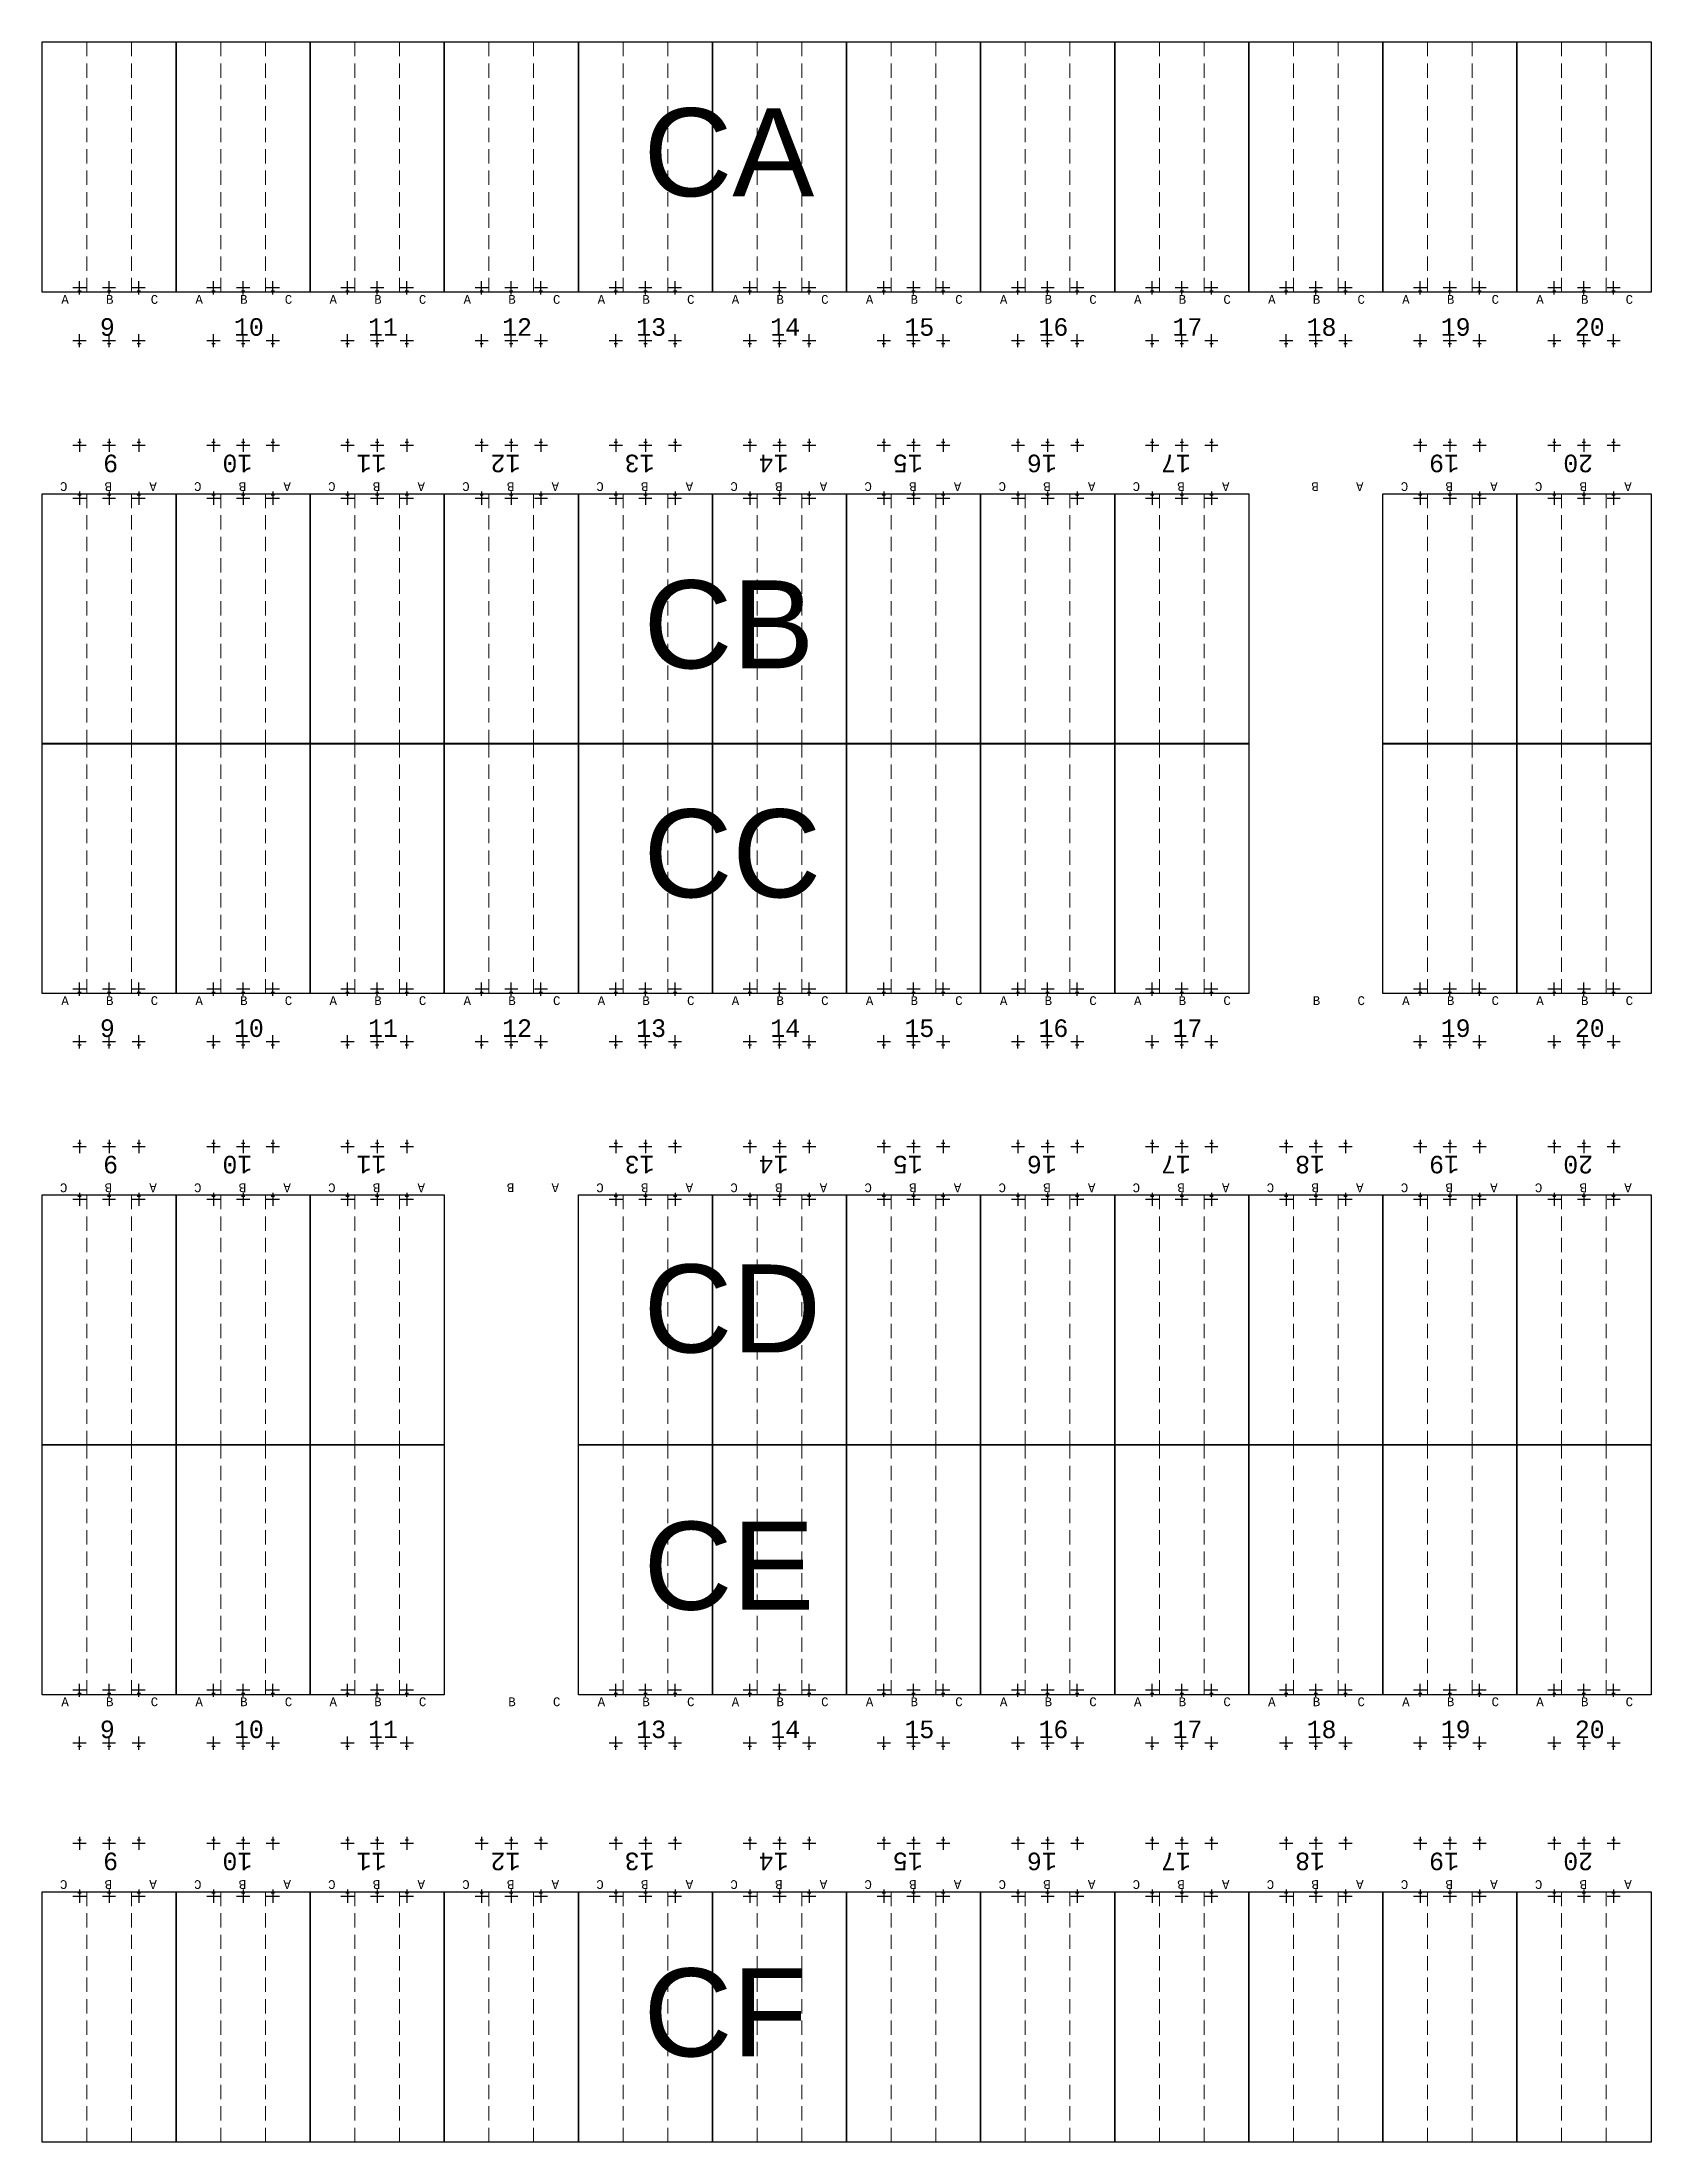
# Model space of a CAD drawing. Header units: millimetres. Extents: x 943 to 655635, y 611 to 177910.
# Drawn here: x 391050 to 427626, y 859 to 48594 of the extents above; entities that cross this region are included whole.
import ezdxf

# ---------------------------------------------------------------- set-up
doc = ezdxf.new("R2010")
doc.units = ezdxf.units.MM
doc.linetypes.add('DASHED', pattern=[0.75, 0.5, -0.25])
doc.layers.add('Bin location transponder', color=250, linetype='Continuous')
doc.layers.add('WF_numbers', color=6, linetype='Continuous')
for name, color, linetype, lineweight in [('WF transponder', 3, 'Continuous', 30), ('WF_all_bays', 5, 'Continuous', 30), ('WF_text', 252, 'Continuous', 30)]:
    doc.layers.add(name, color=color, linetype=linetype, lineweight=lineweight)
doc.styles.add('WF_txt', font='consola.ttf')
doc.styles.add('WF_txt_notes', font='arial.ttf')

msp = doc.modelspace()

# ---------------------------------------------------------------- texts
at = {"layer": 'WF_numbers', "linetype": 'DASHED', "char_height": 400, "attachment_point": 1, "style": 'WF_txt'}
for s, insert in [('9', (392366, 42316, -154944)), ('10', (395414, 42316, -154944)), ('11', (398462, 42316, -154944)), ('12', (401510, 42316, -154944)), ('13', (404558, 42316, -154944)), ('14', (407606, 42316, -154944)), ('15', (410654, 42316, -154944)), ('16', (413702, 42316, -154944)), ('17', (416750, 42316, -154944)), ('18', (419798, 42316, -154944)), ('19', (422846, 42316, -154944)), ('20', (425894, 42316, -154944)), ('9', (392366, 26378, -154944)), ('10', (395414, 26378, -154944)), ('11', (398462, 26378, -154944)), ('12', (401510, 26378, -154944)), ('13', (404558, 26378, -154944)), ('14', (407606, 26378, -154944)), ('15', (410654, 26378, -154944)), ('16', (413702, 26378, -154944)), ('17', (416750, 26378, -154944)), ('19', (422846, 26378, -154944)), ('20', (425894, 26378, -154944)), ('9', (392366, 10439, -154944)), ('10', (395414, 10439, -154944)), ('11', (398462, 10439, -154944)), ('13', (404558, 10439, -154944)), ('14', (407606, 10439, -154944)), ('15', (410654, 10439, -154944)), ('16', (413702, 10439, -154944)), ('17', (416750, 10439, -154944)), ('18', (419798, 10439, -154944)), ('19', (422846, 10439, -154944)), ('20', (425894, 10439, -154944))]:
    msp.add_mtext_dynamic_manual_height_columns(s, width=423.53, gutter_width=2118, heights=[0], dxfattribs=dict(at, insert=insert))
at = {"layer": 'WF_numbers', "linetype": 'DASHED', "attachment_point": 1, "style": 'WF_txt'}
for s, insert, char_height, rotation in [('9', (392781, 38814, -154944), 400, 180), ('10', (395829, 38814, -154944), 400, 180), ('11', (398877, 38814, -154944), 400, 180), ('12', (401925, 38814, -154944), 400, 180), ('13', (404973, 38814, -154944), 400, 180), ('14', (408021, 38814, -154944), 400, 180), ('15', (411069, 38814, -154944), 400, 180), ('16', (414117, 38814, -154944), 400, 180), ('17', (417165, 38814, -154944), 400, 180), ('19', (423261, 38814, -154944), 400, 180), ('20', (426309, 38814, -154944), 400, 180), ('B', (420074, 38388, -155667), 200, 180), ('A', (421090, 38388, -155667), 200, 180), ('B', (419937, 26903, -155667), 200, 0), ('C', (420953, 26903, -155667), 200, 0), ('9', (392781, 22876, -154944), 400, 180), ('10', (395829, 22876, -154944), 400, 180), ('11', (398877, 22876, -154944), 400, 180), ('13', (404973, 22876, -154944), 400, 180), ('14', (408021, 22876, -154944), 400, 180), ('15', (411069, 22876, -154944), 400, 180), ('16', (414117, 22876, -154944), 400, 180), ('17', (417165, 22876, -154944), 400, 180), ('18', (420213, 22876, -154944), 400, 180), ('19', (423261, 22876, -154944), 400, 180), ('20', (426309, 22876, -154944), 400, 180), ('B', (401786, 22450, -155667), 200, 180), ('A', (402802, 22450, -155667), 200, 180), ('B', (401649, 10965, -155667), 200, 0), ('C', (402665, 10965, -155667), 200, 0), ('9', (392781, 7037, -154944), 400, 180), ('10', (395829, 7037, -154944), 400, 180), ('11', (398877, 7037, -154944), 400, 180), ('12', (401925, 7037, -154944), 400, 180), ('13', (404973, 7037, -154944), 400, 180), ('14', (408021, 7037, -154944), 400, 180), ('15', (411069, 7037, -154944), 400, 180), ('16', (414117, 7037, -154944), 400, 180), ('17', (417165, 7037, -154944), 400, 180), ('18', (420213, 7037, -154944), 400, 180), ('19', (423261, 7037, -154944), 400, 180), ('20', (426309, 7037, -154944), 400, 180)]:
    msp.add_mtext_dynamic_manual_height_columns(s, width=423.53, gutter_width=2118, heights=[0], dxfattribs=dict(at, insert=insert, char_height=char_height, rotation=rotation))
at = {"layer": 'WF_text', "char_height": 2000, "attachment_point": 1, "style": 'WF_txt_notes'}
for s, insert in [('CA', (404724, 47088)), ('CB', (404724, 36357)), ('CC', (404724, 31152)), ('CD', (404724, 20806)), ('CE', (404724, 14959)), ('CF', (404724, 4806))]:
    msp.add_mtext_dynamic_manual_height_columns(s, width=1096.38, gutter_width=2118, heights=[0], dxfattribs=dict(at, insert=insert))

# ---------------------------------------------------------------- blocks, each defined once
blk = doc.blocks.new('Bin location transponder')
at = {"layer": 'Bin location transponder', "color": 3, "lineweight": 30}
for p, q in [((-600, 0), (600, 0)), ((-150, 300), (150, 300)), ((0, 600), (0, -600))]:
    blk.add_line(p, q, dxfattribs=at)
blk = doc.blocks.new('WF 120x224in bay')
at = {"layer": 'WF_all_bays', "linetype": 'DASHED', "lineweight": 5, "ltscale": 650}
for p, q in [((1016, 5690), (1016, 0)), ((2032, 5690), (2032, 0))]:
    blk.add_line(p, q, dxfattribs=at)
at = {"layer": 'WF_all_bays'}
blk.add_lwpolyline([(0, 5690), (3048, 5690), (3048, 0), (0, 0)], close=True, dxfattribs=at)
at = {"layer": 'WF transponder', "xscale": 0.25, "yscale": 0.25, "zscale": 0.25, "rotation": 180.0000000062352}
for p in [(850, 100), (1524, 100), (2198, 100), (850, -1100), (1524, -1100), (2198, -1100)]:
    blk.add_blockref('Bin location transponder', p, dxfattribs=at)
at = {"layer": 'WF_numbers', "linetype": 'DASHED', "char_height": 200, "attachment_point": 1, "rotation": 0, "style": 'WF_txt'}
for s, insert in [('A', (439, -62, -723)), ('B', (1455, -62, -723)), ('C', (2471, -62, -723))]:
    blk.add_mtext_dynamic_manual_height_columns(s, width=423.53, gutter_width=2118, heights=[0], dxfattribs=dict(at, insert=insert))

# ---------------------------------------------------------------- block references
at = {"layer": 'WF_all_bays'}
for p in [(391050, 42904, -154944), (394098, 42904, -154944), (397146, 42904, -154944), (400194, 42904, -154944), (403242, 42904, -154944), (406290, 42904, -154944), (409338, 42904, -154944), (412386, 42904, -154944), (415434, 42904, -154944), (418482, 42904, -154944), (421530, 42904, -154944), (424578, 42904, -154944), (391050, 26965, -154944), (394098, 26965, -154944), (397146, 26965, -154944), (400194, 26965, -154944), (403242, 26965, -154944), (406290, 26965, -154944), (409338, 26965, -154944), (412386, 26965, -154944), (415434, 26965, -154944), (421530, 26965, -154944), (424578, 26965, -154944), (391050, 11027, -154944), (394098, 11027, -154944), (397146, 11027, -154944), (403242, 11027, -154944), (406290, 11027, -154944), (409338, 11027, -154944), (412386, 11027, -154944), (415434, 11027, -154944), (418482, 11027, -154944), (421530, 11027, -154944), (424578, 11027, -154944)]:
    msp.add_blockref('WF 120x224in bay', p, dxfattribs=at)
at = {"layer": 'WF_all_bays', "rotation": 179.9999999999968}
for p in [(394098, 38326, -154944), (397146, 38326, -154944), (400194, 38326, -154944), (403242, 38326, -154944), (406290, 38326, -154944), (409338, 38326, -154944), (412386, 38326, -154944), (415434, 38326, -154944), (418482, 38326, -154944), (424578, 38326, -154944), (427626, 38326, -154944), (394098, 22387, -154944), (397146, 22387, -154944), (400194, 22387, -154944), (406290, 22387, -154944), (409338, 22387, -154944), (412386, 22387, -154944), (415434, 22387, -154944), (418482, 22387, -154944), (421530, 22387, -154944), (424578, 22387, -154944), (427626, 22387, -154944), (394098, 6549, -154944), (397146, 6549, -154944), (400194, 6549, -154944), (403242, 6549, -154944), (406290, 6549, -154944), (409338, 6549, -154944), (412386, 6549, -154944), (415434, 6549, -154944), (418482, 6549, -154944), (421530, 6549, -154944), (424578, 6549, -154944), (427626, 6549, -154944)]:
    msp.add_blockref('WF 120x224in bay', p, dxfattribs=at)

msp.set_redraw_order([(e.dxf.handle, doc.entitydb.next_handle()) for e in msp.query("TEXT MTEXT ATTDEF DIMENSION ARC_DIMENSION")])  # texts and dimensions are drawn at this point

doc.saveas('drawing.dxf')
